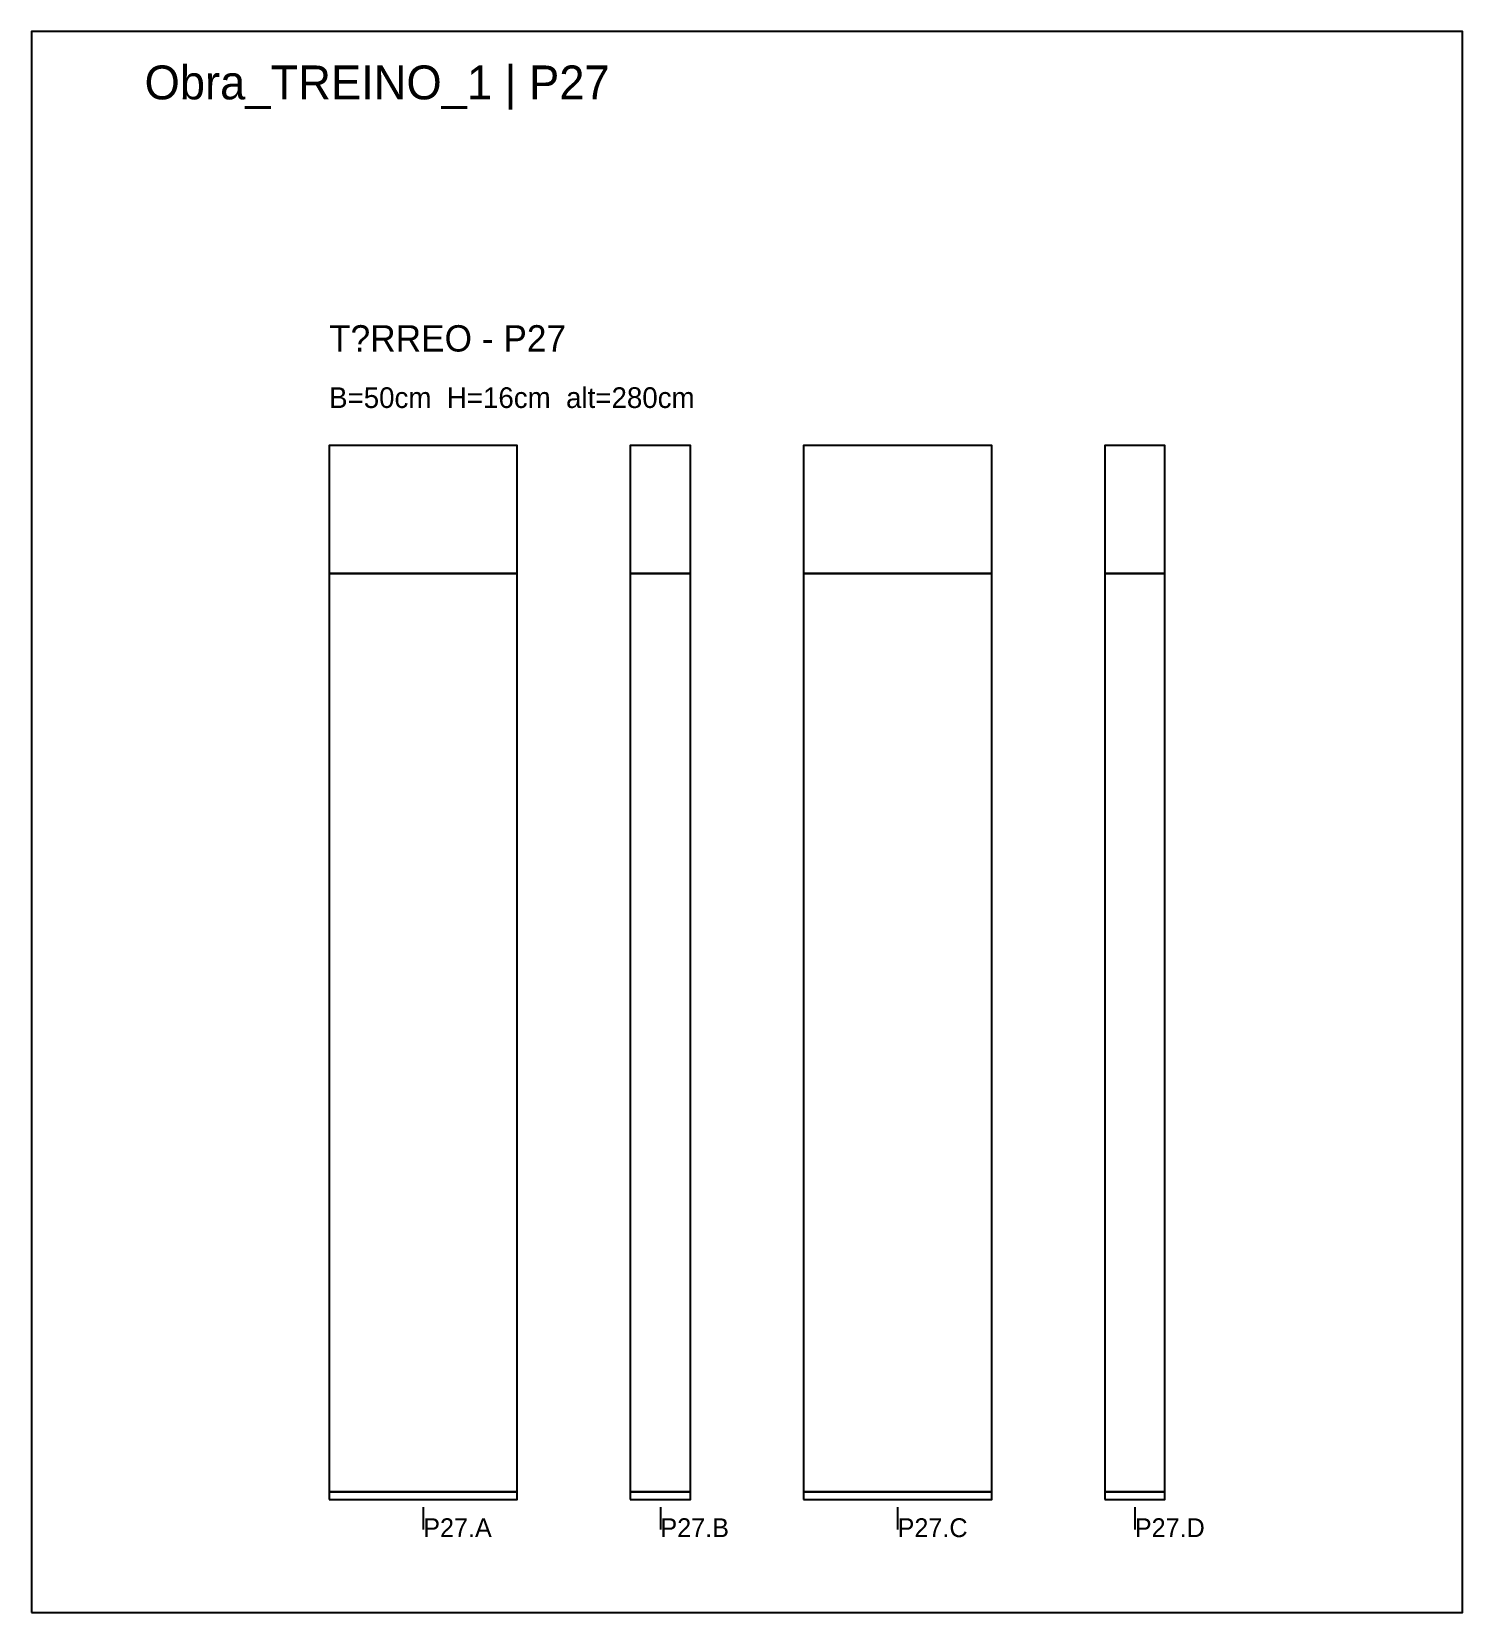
# Model space of a CAD drawing. Header units: metres. Extents: x 0 to 19000, y -21000 to 0.
# Drawn here: x 11400 to 15200, y -12600 to -8400 of the extents above; entities that cross this region are included whole.
import ezdxf

# ---------------------------------------------------------------- set-up
doc = ezdxf.new("R2010")
doc.units = ezdxf.units.M
for name, color, linetype in [('CELL_BORDER', 8, 'Continuous'), ('COTA', 3, 'Continuous'), ('Cota Secao (2x)', 3, 'Continuous'), ('LABEL_ID', 3, 'Continuous'), ('NOMENCLATURA', 1, 'Continuous'), ('Paineis', 7, 'Continuous'), ('Texto Secao', 2, 'Continuous')]:
    doc.layers.add(name, color=color, linetype=linetype)

msp = doc.modelspace()

# ---------------------------------------------------------------- texts
at = {"layer": 'Cota Secao (2x)'}
msp.add_text('B=50cm  H=16cm  alt=280cm', height=55, dxfattribs=at).set_placement((12190, -9400))
at = {"layer": 'LABEL_ID'}
msp.add_text('Obra_TREINO_1 | P27', height=90, dxfattribs=at).set_placement((11700, -8580))
at = {"layer": 'NOMENCLATURA'}
msp.add_text('T?RREO - P27', height=70, dxfattribs=at).set_placement((12190, -9250))
at = {"layer": 'Texto Secao'}
for s, p in [('P27.A', (12440, -12400)), ('P27.B', (13070, -12400)), ('P27.C', (13700, -12400)), ('P27.D', (14330, -12400))]:
    msp.add_text(s, height=50, dxfattribs=at).set_placement(p)

# ---------------------------------------------------------------- linework, layer by layer
at = {"layer": 'CELL_BORDER'}
msp.add_lwpolyline([(11400, -12600), (15200, -12600), (15200, -8400), (11400, -8400)], close=True, dxfattribs=at)
at = {"layer": 'COTA'}
for p, q in [((12440, -12320), (12440, -12380)), ((13070, -12320), (13070, -12380)), ((13700, -12320), (13700, -12380)), ((14330, -12320), (14330, -12380))]:
    msp.add_line(p, q, dxfattribs=at)
at = {"layer": 'Paineis'}
for points in [[(12190, -9840), (12690, -9840), (12690, -9500), (12190, -9500)], [(12990, -9840), (13150, -9840), (13150, -9500), (12990, -9500)], [(13450, -9840), (13950, -9840), (13950, -9500), (13450, -9500)], [(14250, -9840), (14410, -9840), (14410, -9500), (14250, -9500)], [(12190, -12280), (12690, -12280), (12690, -9840), (12190, -9840)], [(12990, -12280), (13150, -12280), (13150, -9840), (12990, -9840)], [(13450, -12280), (13950, -12280), (13950, -9840), (13450, -9840)], [(14250, -12280), (14410, -12280), (14410, -9840), (14250, -9840)], [(12190, -12300), (12690, -12300), (12690, -12280), (12190, -12280)], [(12990, -12300), (13150, -12300), (13150, -12280), (12990, -12280)], [(13450, -12300), (13950, -12300), (13950, -12280), (13450, -12280)], [(14250, -12300), (14410, -12300), (14410, -12280), (14250, -12280)]]:
    msp.add_lwpolyline(points, close=True, dxfattribs=at)

msp.set_redraw_order([(e.dxf.handle, doc.entitydb.next_handle()) for e in msp.query("TEXT MTEXT ATTDEF DIMENSION ARC_DIMENSION")])  # texts and dimensions are drawn at this point

doc.saveas('drawing.dxf')
